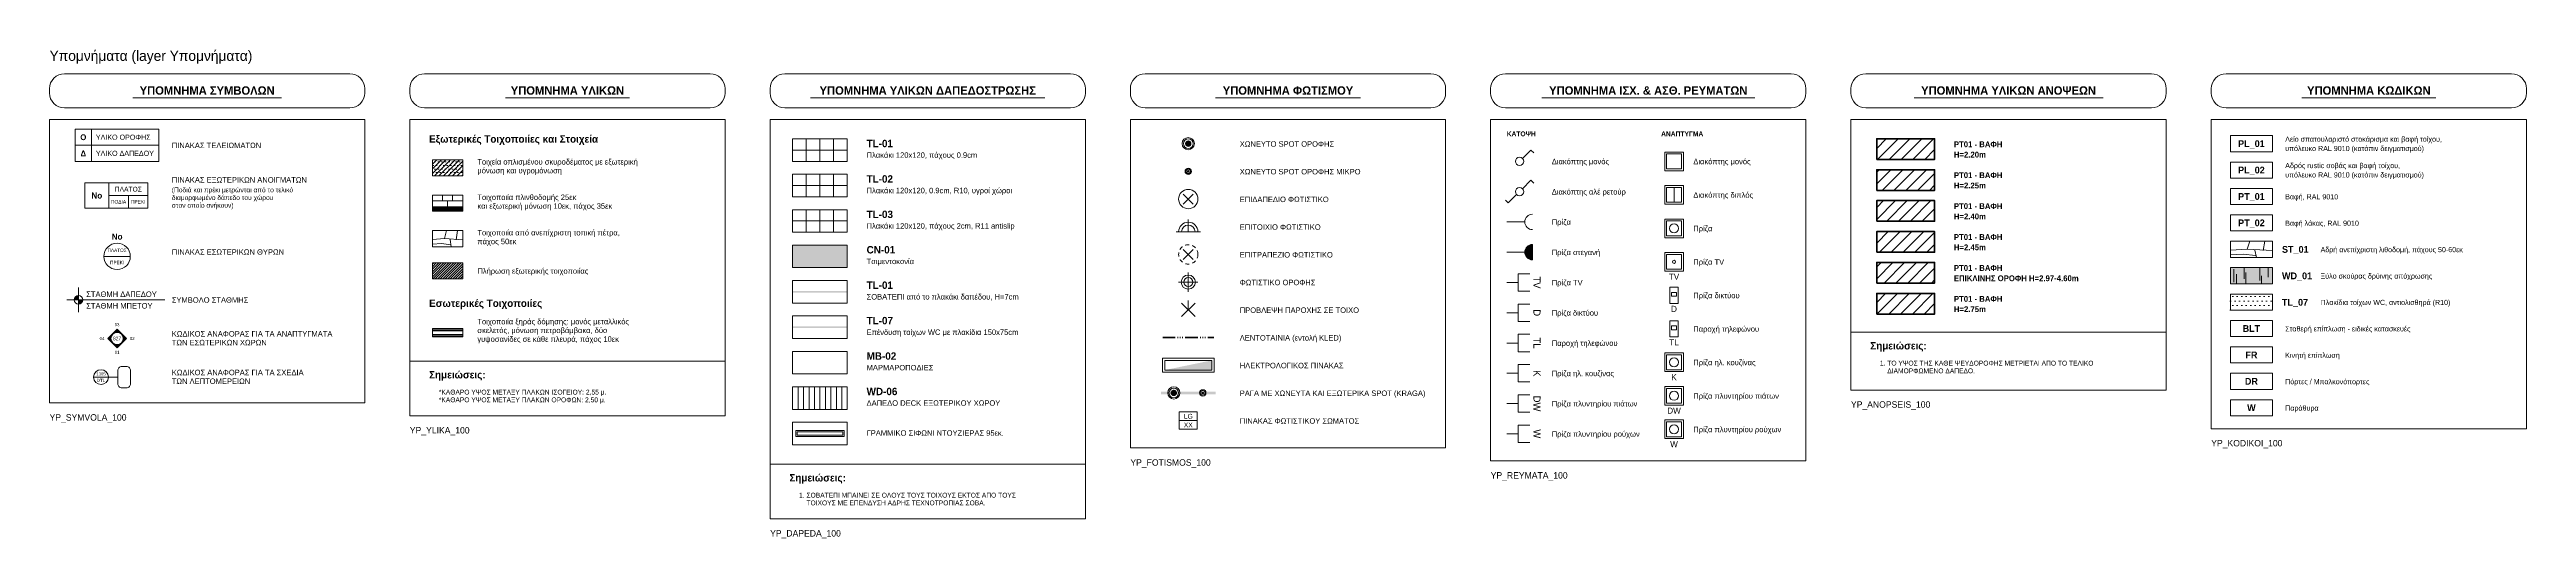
# Model space of a CAD drawing. Extents: x 0 to 269, y -106 to 0.
# Drawn here: x 92.8 to 169.8, y -44.5 to -29.3 of the extents above; entities that cross this region are included whole.
import ezdxf
from ezdxf.enums import TextEntityAlignment as Align

# ---------------------------------------------------------------- set-up
doc = ezdxf.new("R2010")
doc.units = 0
doc.linetypes.add('KIT_DASH', pattern=[0.15, 0.1, -0.05])
doc.layers.add('KIT-Οδηγίες', color=140, linetype='Continuous', plot=False)
doc.layers.add('Υπομνήματα', color=61, linetype='Continuous', lineweight=18)
doc.styles.add('KIT', font='Commissioner-Regular.ttf')
doc.styles.add('KIT-B', font='Commissioner-Bold.ttf')

# ---------------------------------------------------------------- blocks, each defined once
blk = doc.blocks.new('YP_SYMVOLA_100')
for points in [[(0.9, -7.02), (0.9, -6.89, 0.4142136), (0.77, -7.02)], [(0.9, -7.02), (0.9, -7.15, 0.4142136), (1.03, -7.02)]]:
    blk.add_hatch(color=256).paths.add_polyline_path(points)
h = blk.add_hatch(color=256)
h.paths.add_polyline_path([(2.39, -8.22), (2.1, -7.93), (1.81, -8.22), (2.1, -8.51)])
h.paths.add_polyline_path([(1.91, -8.22, 1), (2.29, -8.22, 1)], flags=16)
for p, q in [((2.5926, -0.7488), (7.2074, -0.7488)), ((0.8, -2.22), (3.4, -2.22)), ((1.3, -2.72), (1.3, -1.72)), ((1.84, -4.17), (1.84, -3.39)), ((1.84, -3.78), (3.06, -3.78)), ((2.45, -4.17), (2.45, -3.78)), ((1.69, -5.67), (2.51, -5.67)), ((0.9, -7.4), (0.9, -6.64)), ((0.54, -7.02), (3.5857, -7.02)), ((1.37, -9.42), (1.83, -9.42)), ((1.83, -9.42), (2.12, -9.42))]:
    blk.add_line(p, q)
for points in [[(0.46, -1.06), (9.34, -1.06, 0.4142136), (9.8, -0.6), (9.8, -0.46, 0.4142136), (9.34, 0), (0.46, 0, 0.4142136), (0, -0.46), (0, -0.6, 0.4142136)], [(2.25, -9.75), (2.39, -9.75, 0.4142136), (2.52, -9.62), (2.52, -9.22, 0.4142136), (2.39, -9.09), (2.25, -9.09, 0.4142136), (2.12, -9.22), (2.12, -9.62, 0.4142136)]]:
    blk.add_lwpolyline(points, format="xyb", close=True)
for points in [[(0, -10.22), (9.8, -10.22), (9.8, -1.42), (0, -1.42)], [(0.8, -2.72), (3.4, -2.72), (3.4, -1.72), (0.8, -1.72)], [(1.1, -4.17), (3.06, -4.17), (3.06, -3.39), (1.1, -3.39)], [(2.39, -8.22), (2.1, -7.93), (1.81, -8.22), (2.1, -8.51)]]:
    blk.add_lwpolyline(points, close=True)
for centre, radius in [((2.1, -5.67), 0.41), ((0.9, -7.02), 0.13), ((2.1, -8.22), 0.19), ((1.6, -9.42), 0.23)]:
    blk.add_circle(centre, radius)
at = {"style": 'KIT-B'}
for s, height, p in [('ΥΠΟΜΝΗΜΑ ΣΥΜΒΟΛΩΝ', 0.26, (4.9, -0.65)), ('No', 0.19, (2.1, -5.15))]:
    blk.add_text(s, height=height, dxfattribs=at).set_placement(p, align=Align.CENTER)
for s, height, style, p in [('Ο', 0.18, 'KIT-B', (1.05, -1.97)), ('Δ', 0.18, 'KIT-B', (1.05, -2.47)), ('No', 0.19, 'KIT-B', (1.47, -3.78)), ('ΠΛΑΤΟΣ', 0.15, 'KIT', (2.45, -3.585)), ('ΠΟΔΙΑ', 0.11, 'KIT', (2.145, -3.975)), ('ΠΡΕΚΙ', 0.11, 'KIT', (2.755, -3.975)), ('ΠΛΑΤΟΣ', 0.105, 'KIT', (2.1, -5.48)), ('ΠΡΕΚΙ', 0.105, 'KIT', (2.1, -5.86)), ('04', 0.095, 'KIT', (1.63, -8.22)), ('827', 0.11, 'KIT', (2.1, -8.22)), ('03', 0.095, 'KIT', (2.1, -7.79)), ('02', 0.095, 'KIT', (2.57, -8.22)), ('01', 0.095, 'KIT', (2.1, -8.65)), ('1305', 0.095, 'KIT', (1.6, -9.32)), ('DTL', 0.095, 'KIT', (1.6, -9.52))]:
    blk.add_text(s, height=height, dxfattribs=dict(style=style)).set_placement(p, align=Align.MIDDLE_CENTER)
at = {"style": 'KIT'}
for s, p in [('ΥΛΙΚΟ ΟΡΟΦΗΣ', (1.44, -1.97)), ('ΥΛΙΚΟ ΔΑΠΕΔΟΥ', (1.44, -2.47))]:
    blk.add_text(s, height=0.16, dxfattribs=at).set_placement(p, align=Align.MIDDLE_LEFT)
for s, height, p in [('ΠΙΝΑΚΑΣ ΤΕΛΕΙΩΜΑΤΩΝ', 0.17, (3.8, -2.31)), ('διαμορφωμένο δάπεδο του χώρου', 0.15, (3.8, -3.92)), ('(Ποδιά και πρέκι μετρώνται από το τελικό', 0.15, (3.8, -3.68)), ('ΠΙΝΑΚΑΣ ΕΞΩΤΕΡΙΚΩΝ ΑΝΟΙΓΜΑΤΩΝ', 0.17, (3.8, -3.38)), ('στον οποίο ανήκουν)', 0.15, (3.8, -4.16)), ('ΠΙΝΑΚΑΣ ΕΣΩΤΕΡΙΚΩΝ ΘΥΡΩΝ', 0.17, (3.8, -5.62)), ('ΣΤΑΘΜΗ ΔΑΠΕΔΟΥ', 0.17, (1.14, -6.93)), ('ΣΤΑΘΜΗ ΜΠΕΤΟΥ', 0.17, (1.14, -7.29)), ('ΣΥΜΒΟΛΟ ΣΤΑΘΜΗΣ', 0.17, (3.8, -7.11)), ('ΤΩΝ ΕΣΩΤΕΡΙΚΩΝ ΧΩΡΩΝ', 0.17, (3.8, -8.432)), ('ΚΩΔΙΚΟΣ ΑΝΑΦΟΡΑΣ ΓΙΑ ΤΑ ΑΝΑΠΤΥΓΜΑΤΑ', 0.17, (3.8, -8.16)), ('ΚΩΔΙΚΟΣ ΑΝΑΦΟΡΑΣ ΓΙΑ ΤΑ ΣΧΕΔΙΑ', 0.17, (3.8, -9.36)), ('ΤΩΝ ΛΕΠΤΟΜΕΡΕΙΩΝ', 0.17, (3.8, -9.632))]:
    blk.add_text(s, height=height, dxfattribs=at).set_placement(p)
blk = doc.blocks.new('YP_YLIKA_100')
h = blk.add_hatch()
h.set_pattern_fill('ANSI31', color=252, scale=0.031496)
h.paths.add_polyline_path([(0.7, -3.17), (1.65, -3.17), (1.65, -2.67), (0.7, -2.67)])
h = blk.add_hatch()
h.set_pattern_fill('DOTS', color=252, scale=0.069291)
h.paths.add_polyline_path([(0.7, -3.17), (1.65, -3.17), (1.65, -2.67), (0.7, -2.67)])
at = {"true_color": 0xf8f6b0}
blk.add_hatch(color=256, dxfattribs=at).paths.add_polyline_path([(0.7, -4.27), (1.65, -4.27), (1.65, -4.13), (0.7, -4.13)])
h = blk.add_hatch()
h.set_pattern_fill('ANSI37', color=252, scale=0.025197)
h.paths.add_polyline_path([(0.7, -4.27), (1.65, -4.27), (1.65, -4.13), (0.7, -4.13)])
h = blk.add_hatch()
h.set_pattern_fill('ANSI31', color=252, scale=0.0173228)
h.paths.add_polyline_path([(0.7, -6.37), (1.65, -6.37), (1.65, -5.87), (0.7, -5.87)])
for p, q in [((2.9725, -0.7488), (6.8275, -0.7488)), ((0.7, -4.13), (1.65, -4.13)), ((0, -8.92), (9.8, -8.92))]:
    blk.add_line(p, q)
at = {"color": 252}
for p, q in [((1.0135, -3.95), (1.0135, -3.77)), ((1.327, -3.95), (1.327, -3.77)), ((0.7, -3.95), (1.65, -3.95)), ((1.175, -4.13), (1.175, -3.95)), ((0.7, -7.9464), (1.65, -7.9464)), ((0.7, -7.9828), (1.65, -7.9828)), ((0.7, -8.0972), (1.65, -8.0972)), ((0.7, -8.1336), (1.65, -8.1336))]:
    blk.add_line(p, q, dxfattribs=at)
blk.add_lwpolyline([(0.46, -1.06), (9.34, -1.06, 0.4142136), (9.8, -0.6), (9.8, -0.46, 0.4142136), (9.34, 0), (0.46, 0, 0.4142136), (0, -0.46), (0, -0.6, 0.4142136)], format="xyb", close=True)
for points in [[(0, -10.62), (9.8, -10.62), (9.8, -1.42), (0, -1.42)], [(0.7, -3.17), (1.65, -3.17), (1.65, -2.67), (0.7, -2.67)], [(0.7, -4.27), (1.65, -4.27), (1.65, -3.77), (0.7, -3.77)], [(0.7, -5.37), (1.65, -5.37), (1.65, -4.87), (0.7, -4.87)], [(0.7, -6.37), (1.65, -6.37), (1.65, -5.87), (0.7, -5.87)], [(0.7, -8.17), (1.65, -8.17), (1.65, -7.91), (0.7, -7.91)]]:
    blk.add_lwpolyline(points, close=True)
for points in [[(0.7, -5.145), (1.08, -5.12), (1.65, -5.16)], [(0.7, -5.29), (0.985, -5.27), (1.27, -5.31)], [(1.08, -5.12), (1.137, -4.87)], [(1.289, -5.37), (1.251, -5.15)], [(1.441, -5.155), (1.479, -4.87)]]:
    blk.add_lwpolyline(points, dxfattribs=at)
at = {"style": 'KIT-B'}
blk.add_text('ΥΠΟΜΝΗΜΑ ΥΛΙΚΩΝ', height=0.26, dxfattribs=at).set_placement((4.9, -0.65), align=Align.CENTER)
for s, height, style, p in [('Εξωτερικές Τοιχοποιίες και Στοιχεία', 0.23, 'KIT-B', (0.6, -2.14)), ('Τοιχεία οπλισμένου σκυροδέματος με εξωτερική', 0.17, 'KIT', (2.1, -2.82)), ('μόνωση και υγρομόνωση', 0.17, 'KIT', (2.1, -3.092)), ('Τοιχοποιία πλινθοδομής 25εκ', 0.17, 'KIT', (2.1, -3.92)), ('και εξωτερική μόνωση 10εκ, πάχος 35εκ', 0.17, 'KIT', (2.1, -4.192)), ('Τοιχοποιία από ανεπίχριστη τοπική πέτρα,', 0.17, 'KIT', (2.1, -5.02)), ('πάχος 50εκ', 0.17, 'KIT', (2.1, -5.292)), ('Πλήρωση εξωτερικής τοιχοποιίας', 0.17, 'KIT', (2.1, -6.21)), ('Εσωτερικές Τοιχοποιίες', 0.23, 'KIT-B', (0.6, -7.24)), ('Τοιχοποιία ξηράς δόμησης: μονός μεταλλικός', 0.17, 'KIT', (2.1, -7.78)), ('γυψοσανίδες σε κάθε πλευρά, πάχος 10εκ', 0.17, 'KIT', (2.1, -8.324)), ('σκελετός, μόνωση πετροβάμβακα, δύο', 0.17, 'KIT', (2.1, -8.052)), ('Σημειώσεις:', 0.23, 'KIT-B', (0.6, -9.46)), ('*ΚΑΘΑΡΟ ΥΨΟΣ ΜΕΤΑΞΥ ΠΛΑΚΩΝ ΙΣΟΓΕΙΟΥ: 2,55 μ.', 0.15, 'KIT', (0.9, -9.96)), ('*ΚΑΘΑΡΟ ΥΨΟΣ ΜΕΤΑΞΥ ΠΛΑΚΩΝ ΟΡΟΦΩΝ: 2,50 μ.', 0.15, 'KIT', (0.9, -10.2))]:
    blk.add_text(s, height=height, dxfattribs=dict(style=style)).set_placement(p)
blk = doc.blocks.new('YP_DAPEDA_100')
at = {"true_color": 0xc8c8cb}
blk.add_hatch(color=256, dxfattribs=at).paths.add_polyline_path([(0.7, -6.02), (2.4, -6.02), (2.4, -5.32), (0.7, -5.32)])
at = {"true_color": 0xff7f00}
blk.add_hatch(color=256, dxfattribs=at).paths.add_polyline_path([(0.7, -6.795), (2.4, -6.795), (2.4, -6.745), (0.7, -6.745)])
at = {"true_color": 0xffbf00}
blk.add_hatch(color=256, dxfattribs=at).paths.add_polyline_path([(0.7, -7.895), (2.4, -7.895), (2.4, -7.845), (0.7, -7.845)])
for p, q in [((1.26, -0.749), (8.54, -0.749)), ((0, -12.12), (9.8, -12.12))]:
    blk.add_line(p, q)
at = {"color": 252}
for p, q in [((1.125, -2.72), (1.125, -2.02)), ((1.55, -2.72), (1.55, -2.02)), ((1.975, -2.72), (1.975, -2.02)), ((0.7, -2.37), (2.4, -2.37)), ((0.7, -3.47), (2.4, -3.47)), ((1.125, -3.82), (1.125, -3.12)), ((1.55, -3.82), (1.55, -3.12)), ((1.975, -3.82), (1.975, -3.12)), ((0.7, -4.57), (2.4, -4.57)), ((1.125, -4.92), (1.125, -4.22)), ((1.55, -4.92), (1.55, -4.22)), ((1.975, -4.92), (1.975, -4.22)), ((0.87, -10.42), (0.87, -9.72)), ((1.04, -10.42), (1.04, -9.72)), ((1.21, -10.42), (1.21, -9.72)), ((1.38, -10.42), (1.38, -9.72)), ((1.55, -10.42), (1.55, -9.72)), ((1.72, -10.42), (1.72, -9.72)), ((1.89, -10.42), (1.89, -9.72)), ((2.06, -10.42), (2.06, -9.72)), ((2.23, -10.42), (2.23, -9.72))]:
    blk.add_line(p, q, dxfattribs=at)
blk.add_lwpolyline([(0.46, -1.06), (9.34, -1.06, 0.414214), (9.8, -0.6), (9.8, -0.46, 0.414214), (9.34, 0), (0.46, 0, 0.414214), (0, -0.46), (0, -0.6, 0.414214)], format="xyb", close=True)
for points in [[(0, -13.82), (9.8, -13.82), (9.8, -1.42), (0, -1.42)], [(0.7, -2.72), (2.4, -2.72), (2.4, -2.02), (0.7, -2.02)], [(0.7, -3.82), (2.4, -3.82), (2.4, -3.12), (0.7, -3.12)], [(0.7, -4.92), (2.4, -4.92), (2.4, -4.22), (0.7, -4.22)], [(0.7, -6.02), (2.4, -6.02), (2.4, -5.32), (0.7, -5.32)], [(0.7, -7.12), (2.4, -7.12), (2.4, -6.42), (0.7, -6.42)], [(0.7, -8.22), (2.4, -8.22), (2.4, -7.52), (0.7, -7.52)], [(0.7, -9.32), (2.4, -9.32), (2.4, -8.62), (0.7, -8.62)], [(0.7, -10.42), (2.4, -10.42), (2.4, -9.72), (0.7, -9.72)], [(0.7, -11.52), (2.4, -11.52), (2.4, -10.82), (0.7, -10.82)]]:
    blk.add_lwpolyline(points, close=True)
for points in [[(0.8, -11.26), (2.3, -11.26), (2.3, -11.08), (0.8, -11.08)], [(0.84, -11.22), (2.26, -11.22), (2.26, -11.12), (0.84, -11.12)]]:
    blk.add_lwpolyline(points, close=True, dxfattribs=at)
at = {"style": 'KIT-B'}
blk.add_text('ΥΠΟΜΝΗΜΑ ΥΛΙΚΩΝ ΔΑΠΕΔΟΣΤΡΩΣΗΣ', height=0.26, dxfattribs=at).set_placement((4.9, -0.65), align=Align.CENTER)
for s, height, style, p in [('TL-01', 0.23, 'KIT-B', (3, -2.28)), ('Πλακάκι 120x120, πάχους 0.9cm', 0.17, 'KIT', (3, -2.61)), ('TL-02', 0.23, 'KIT-B', (3, -3.38)), ('Πλακάκι 120x120, 0.9cm, R10, υγροί χώροι', 0.17, 'KIT', (3, -3.71)), ('TL-03', 0.23, 'KIT-B', (3, -4.48)), ('CN-01', 0.23, 'KIT-B', (3, -5.58)), ('Πλακάκι 120x120, πάχους 2cm, R11 antislip', 0.17, 'KIT', (3, -4.81)), ('Τσιμεντοκονία', 0.17, 'KIT', (3, -5.91)), ('TL-01', 0.23, 'KIT-B', (3, -6.68)), ('ΣΟΒΑΤΕΠΙ από το πλακάκι δαπέδου, H=7cm', 0.17, 'KIT', (3, -7.01)), ('TL-07', 0.23, 'KIT-B', (3, -7.78)), ('Επένδυση τοίχων WC με πλακίδια 150x75cm', 0.17, 'KIT', (3, -8.11)), ('ΜΑΡΜΑΡΟΠΟΔΙΕΣ', 0.17, 'KIT', (3, -9.21)), ('MB-02', 0.23, 'KIT-B', (3, -8.88)), ('WD-06', 0.23, 'KIT-B', (3, -9.98)), ('ΔΑΠΕΔΟ DECK ΕΞΩΤΕΡΙΚΟΥ ΧΩΡΟΥ', 0.17, 'KIT', (3, -10.31)), ('ΓΡΑΜΜΙΚΟ ΣΙΦΩΝΙ ΝΤΟΥΖΙΕΡΑΣ 95εκ.', 0.17, 'KIT', (3, -11.24)), ('Σημειώσεις:', 0.23, 'KIT-B', (0.6, -12.66)), ('1. ΣΟΒΑΤΕΠΙ ΜΠΑΙΝΕΙ ΣΕ ΟΛΟΥΣ ΤΟΥΣ ΤΟΙΧΟΥΣ ΕΚΤΟΣ ΑΠΟ ΤΟΥΣ', 0.15, 'KIT', (0.9, -13.16)), ('    ΤΟΙΧΟΥΣ ΜΕ ΕΠΕΝΔΥΣΗ ΑΔΡΗΣ ΤΕΧΝΟΤΡΟΠΙΑΣ ΣΟΒΑ.', 0.15, 'KIT', (0.9, -13.4))]:
    blk.add_text(s, height=height, dxfattribs=dict(style=style)).set_placement(p)
blk = doc.blocks.new('YP_FOTISMOS_100')
for points in [[(1.7, -2.17, 1), (1.9, -2.17, 1)], [(1.758, -3.03, 1), (1.842, -3.03, 1)], [(1, -8.22), (1.4, -8.22), (1.4, -8.16), (1, -8.16)], [(1.7, -8.22), (2.1, -8.22), (2.1, -8.16), (1.7, -8.16)], [(2.4, -8.22), (2.6, -8.22), (2.6, -8.16), (2.4, -8.16)], [(1.07, -9.2), (2.53, -9.2), (2.53, -8.9)], [(0.95, -9.95), (2.65, -9.95), (2.65, -9.87), (0.95, -9.87)], [(1.25, -9.91, 1), (1.45, -9.91, 1)], [(2.208, -9.91, 1), (2.292, -9.91, 1)]]:
    blk.add_hatch(color=1).paths.add_polyline_path(points)
blk.add_line((2.643, -0.749), (7.157, -0.749))
at = {"color": 1}
for p, q in [((1.644, -4.046), (1.956, -3.734)), ((1.644, -3.734), (1.956, -4.046)), ((1.8, -4.91), (1.8, -4.52)), ((1.42, -4.91), (2.18, -4.91)), ((1.644, -5.766), (1.956, -5.454)), ((1.644, -5.454), (1.956, -5.766)), ((1.5, -6.47), (2.1, -6.47)), ((1.8, -6.77), (1.8, -6.17)), ((1.59, -7.54), (2.01, -7.12)), ((1.59, -7.12), (2.01, -7.54)), ((1.8, -7.33), (1.8, -7.04)), ((1.52, -10.77), (2.08, -10.77))]:
    blk.add_line(p, q, dxfattribs=at)
at = {"color": 1, "lineweight": 9}
for p, q in [((1.475, -8.211), (1.475, -8.169)), ((1.55, -8.211), (1.55, -8.169)), ((1.625, -8.211), (1.625, -8.169)), ((2.175, -8.211), (2.175, -8.169)), ((2.25, -8.211), (2.25, -8.169)), ((2.325, -8.211), (2.325, -8.169))]:
    blk.add_line(p, q, dxfattribs=at)
blk.add_lwpolyline([(0.46, -1.06), (9.34, -1.06, 0.414214), (9.8, -0.6), (9.8, -0.46, 0.414214), (9.34, 0), (0.46, 0, 0.414214), (0, -0.46), (0, -0.6, 0.414214)], format="xyb", close=True)
blk.add_lwpolyline([(0, -11.62), (9.8, -11.62), (9.8, -1.42), (0, -1.42)], close=True)
at = {"color": 1}
for points in [[(1, -9.27), (2.6, -9.27), (2.6, -8.83), (1, -8.83)], [(1.07, -9.2), (2.53, -9.2), (2.53, -8.9), (1.07, -8.9)], [(1.52, -11.04), (2.08, -11.04), (2.08, -10.5), (1.52, -10.5)]]:
    blk.add_lwpolyline(points, close=True, dxfattribs=at)
for centre, radius in [((1.8, -2.17), 0.19), ((1.8, -2.17), 0.15), ((1.8, -3.03), 0.1), ((1.8, -3.03), 0.07), ((1.8, -3.89), 0.3), ((1.8, -6.47), 0.22), ((1.8, -6.47), 0.14), ((1.35, -9.91), 0.19), ((1.35, -9.91), 0.15), ((2.25, -9.91), 0.1), ((2.25, -9.91), 0.07)]:
    blk.add_circle(centre, radius, dxfattribs=at)
at = {"color": 1, "linetype": 'KIT_DASH', "ltscale": 1.2}
blk.add_circle((1.8, -5.61), 0.3, dxfattribs=at)
at = {"color": 1}
for radius in [0.3, 0.21]:
    blk.add_arc((1.8, -4.91), radius, 0, 180, dxfattribs=at)
at = {"style": 'KIT-B'}
blk.add_text('ΥΠΟΜΝΗΜΑ ΦΩΤΙΣΜΟΥ', height=0.26, dxfattribs=at).set_placement((4.9, -0.65), align=Align.CENTER)
at = {"style": 'KIT'}
for s, p in [('ΧΩΝΕΥΤΟ SPOT ΟΡΟΦΗΣ', (3.4, -2.265)), ('ΧΩΝΕΥΤΟ SPOT ΟΡΟΦΗΣ ΜΙΚΡΟ', (3.4, -3.125)), ('ΕΠΙΔΑΠΕΔΙΟ ΦΩΤΙΣΤΙΚΟ', (3.4, -3.985)), ('ΕΠΙΤΟΙΧΙΟ ΦΩΤΙΣΤΙΚΟ', (3.4, -4.845)), ('ΕΠΙΤΡΑΠΕΖΙΟ ΦΩΤΙΣΤΙΚΟ', (3.4, -5.705)), ('ΦΩΤΙΣΤΙΚΟ ΟΡΟΦΗΣ', (3.4, -6.565)), ('ΠΡΟΒΛΕΨΗ ΠΑΡΟΧΗΣ ΣΕ ΤΟΙΧΟ', (3.4, -7.425)), ('ΛΕΝΤΟΤΑΙΝΙΑ (εντολή KLED)', (3.4, -8.285)), ('ΗΛΕΚΤΡΟΛΟΓΙΚΟΣ ΠΙΝΑΚΑΣ', (3.4, -9.145)), ('ΡΑΓΑ ΜΕ ΧΩΝΕΥΤΑ ΚΑΙ ΕΞΩΤΕΡΙΚΑ SPOT (KRAGA)', (3.4, -10.005)), ('ΠΙΝΑΚΑΣ ΦΩΤΙΣΤΙΚΟΥ ΣΩΜΑΤΟΣ', (3.4, -10.865))]:
    blk.add_text(s, height=0.17, dxfattribs=at).set_placement(p)
at = {"color": 1, "style": 'KIT'}
for s, p in [('LG', (1.8, -10.635)), ('XX', (1.8, -10.905))]:
    blk.add_text(s, height=0.15, dxfattribs=at).set_placement(p, align=Align.MIDDLE_CENTER)
blk = doc.blocks.new('YP_REYMATA_100')
blk.add_hatch(color=1).paths.add_polyline_path([(1.3, -5.54), (1.3, -5.3, 1), (1.3, -5.78)])
blk.add_line((1.589, -0.749), (8.211, -0.749))
at = {"color": 1}
for p, q in [((0.992, -2.628), (1.252, -2.368)), ((1.252, -2.368), (1.342, -2.458)), ((0.808, -3.752), (0.548, -4.012)), ((0.992, -3.568), (1.252, -3.308)), ((1.252, -3.308), (1.342, -3.398)), ((5.7, -3.99), (5.7, -3.53)), ((0.548, -4.012), (0.458, -3.922)), ((0.5, -4.6), (1.06, -4.6)), ((1.3, -5.78), (1.3, -5.3)), ((0.5, -5.54), (1.06, -5.54)), ((0.5, -6.48), (0.86, -6.48)), ((0.5, -7.42), (0.86, -7.42)), ((0.5, -8.36), (0.86, -8.36)), ((0.5, -9.3), (0.86, -9.3)), ((0.5, -10.24), (0.86, -10.24)), ((0.5, -11.18), (0.86, -11.18))]:
    blk.add_line(p, q, dxfattribs=at)
blk.add_lwpolyline([(0.46, -1.06), (9.34, -1.06, 0.414214), (9.8, -0.6), (9.8, -0.46, 0.414214), (9.34, 0), (0.46, 0, 0.414214), (0, -0.46), (0, -0.6, 0.414214)], format="xyb", close=True)
blk.add_lwpolyline([(0, -12.02), (9.8, -12.02), (9.8, -1.42), (0, -1.42)], close=True)
for points in [[(5.41, -3.01), (5.99, -3.01), (5.99, -2.43), (5.41, -2.43)], [(5.47, -2.95), (5.93, -2.95), (5.93, -2.49), (5.47, -2.49)], [(5.41, -4.05), (5.99, -4.05), (5.99, -3.47), (5.41, -3.47)], [(5.47, -3.99), (5.93, -3.99), (5.93, -3.53), (5.47, -3.53)], [(5.41, -5.09), (5.99, -5.09), (5.99, -4.51), (5.41, -4.51)], [(5.47, -5.03), (5.93, -5.03), (5.93, -4.57), (5.47, -4.57)], [(5.41, -6.13), (5.99, -6.13), (5.99, -5.55), (5.41, -5.55)], [(5.47, -6.07), (5.93, -6.07), (5.93, -5.61), (5.47, -5.61)], [(5.57, -7.13), (5.83, -7.13), (5.83, -6.63), (5.57, -6.63)], [(5.62, -6.91), (5.78, -6.91), (5.78, -6.79), (5.62, -6.79)], [(5.57, -8.17), (5.83, -8.17), (5.83, -7.67), (5.57, -7.67)], [(5.62, -7.95), (5.78, -7.95), (5.78, -7.83), (5.62, -7.83)], [(5.41, -9.25), (5.99, -9.25), (5.99, -8.67), (5.41, -8.67)], [(5.47, -9.19), (5.93, -9.19), (5.93, -8.73), (5.47, -8.73)], [(5.41, -10.29), (5.99, -10.29), (5.99, -9.71), (5.41, -9.71)], [(5.47, -10.23), (5.93, -10.23), (5.93, -9.77), (5.47, -9.77)], [(5.41, -11.33), (5.99, -11.33), (5.99, -10.75), (5.41, -10.75)], [(5.47, -11.27), (5.93, -11.27), (5.93, -10.81), (5.47, -10.81)]]:
    blk.add_lwpolyline(points, close=True, dxfattribs=at)
for points in [[(1.22, -6.21), (0.86, -6.21), (0.86, -6.75), (1.22, -6.75)], [(1.22, -7.15), (0.86, -7.15), (0.86, -7.69), (1.22, -7.69)], [(1.22, -8.09), (0.86, -8.09), (0.86, -8.63), (1.22, -8.63)], [(1.22, -9.03), (0.86, -9.03), (0.86, -9.57), (1.22, -9.57)], [(1.22, -9.97), (0.86, -9.97), (0.86, -10.51), (1.22, -10.51)], [(1.22, -10.91), (0.86, -10.91), (0.86, -11.45), (1.22, -11.45)]]:
    blk.add_lwpolyline(points, dxfattribs=at)
for centre, radius in [((0.9, -2.72), 0.13), ((0.9, -3.66), 0.13), ((5.7, -4.8), 0.14), ((5.7, -5.84), 0.05), ((5.7, -8.96), 0.14), ((5.7, -10), 0.14), ((5.7, -11.04), 0.14)]:
    blk.add_circle(centre, radius, dxfattribs=at)
for centre in [(1.3, -4.6), (1.3, -5.54)]:
    blk.add_arc(centre, 0.24, 90, 270, dxfattribs=at)
at = {"style": 'KIT-B'}
blk.add_text('ΥΠΟΜΝΗΜΑ ΙΣΧ. & ΑΣΘ. ΡΕΥΜΑΤΩΝ', height=0.26, dxfattribs=at).set_placement((4.9, -0.65), align=Align.CENTER)
for s, height, style, p in [('ΚΑΤΟΨΗ', 0.15, 'KIT-B', (0.5, -1.94)), ('ΑΝΑΠΤΥΓΜΑ', 0.15, 'KIT-B', (5.3, -1.94)), ('Διακόπτης μονός', 0.17, 'KIT', (1.9, -2.81)), ('Διακόπτης μονός', 0.17, 'KIT', (6.3, -2.81)), ('Διακόπτης αλέ ρετούρ', 0.17, 'KIT', (1.9, -3.75)), ('Διακόπτης διπλός', 0.17, 'KIT', (6.3, -3.85)), ('Πρίζα', 0.17, 'KIT', (1.9, -4.69)), ('Πρίζα', 0.17, 'KIT', (6.3, -4.89)), ('Πρίζα στεγανή', 0.17, 'KIT', (1.9, -5.63)), ('Πρίζα TV', 0.17, 'KIT', (6.3, -5.93)), ('Πρίζα TV', 0.17, 'KIT', (1.9, -6.57)), ('Πρίζα δικτύου', 0.17, 'KIT', (6.3, -6.97)), ('Πρίζα δικτύου', 0.17, 'KIT', (1.9, -7.51)), ('Παροχή τηλεφώνου', 0.17, 'KIT', (1.9, -8.45)), ('Παροχή τηλεφώνου', 0.17, 'KIT', (6.3, -8.01)), ('Πρίζα ηλ. κουζίνας', 0.17, 'KIT', (1.9, -9.39)), ('Πρίζα ηλ. κουζίνας', 0.17, 'KIT', (6.3, -9.05)), ('Πρίζα πλυντηρίου πιάτων', 0.17, 'KIT', (6.3, -10.09)), ('Πρίζα πλυντηρίου πιάτων', 0.17, 'KIT', (1.9, -10.33)), ('Πρίζα πλυντηρίου ρούχων', 0.17, 'KIT', (1.9, -11.27)), ('Πρίζα πλυντηρίου ρούχων', 0.17, 'KIT', (6.3, -11.13))]:
    blk.add_text(s, height=height, dxfattribs=dict(style=style)).set_placement(p)
at = {"color": 1, "style": 'KIT'}
for s, p in [('TV', (1.44, -6.48)), ('D', (1.44, -7.42)), ('TL', (1.44, -8.36)), ('K', (1.44, -9.3)), ('DW', (1.44, -10.24)), ('W', (1.44, -11.18))]:
    blk.add_text(s, height=0.22, rotation=-90, dxfattribs=at).set_placement(p, align=Align.MIDDLE_CENTER)
for s, p in [('TV', (5.7, -6.3)), ('D', (5.7, -7.3)), ('TL', (5.7, -8.34)), ('K', (5.7, -9.42)), ('DW', (5.7, -10.46)), ('W', (5.7, -11.5))]:
    blk.add_text(s, height=0.19, dxfattribs=at).set_placement(p, align=Align.MIDDLE_CENTER)
blk = doc.blocks.new('YP_ANOPSEIS_100')
at = {"true_color": 0x7aafdf}
h = blk.add_hatch(dxfattribs=at)
h.set_pattern_fill('ANSI31', color=256, scale=0.08189)
h.paths.add_polyline_path([(0.8, -2.66), (2.6, -2.66), (2.6, -2.02), (0.8, -2.02)])
at = {"true_color": 0x93278f}
h = blk.add_hatch(dxfattribs=at)
h.set_pattern_fill('ANSI31', color=256, scale=0.08189)
h.paths.add_polyline_path([(0.8, -3.62), (2.6, -3.62), (2.6, -2.98), (0.8, -2.98)])
at = {"true_color": 0xf26722}
h = blk.add_hatch(dxfattribs=at)
h.set_pattern_fill('ANSI31', color=256, scale=0.08189)
h.paths.add_polyline_path([(0.8, -4.58), (2.6, -4.58), (2.6, -3.94), (0.8, -3.94)])
at = {"true_color": 0x0052a3}
h = blk.add_hatch(dxfattribs=at)
h.set_pattern_fill('ANSI31', color=256, scale=0.08189)
h.paths.add_polyline_path([(0.8, -5.54), (2.6, -5.54), (2.6, -4.9), (0.8, -4.9)])
at = {"true_color": 0x148aff}
h = blk.add_hatch(dxfattribs=at)
h.set_pattern_fill('ANSI31', color=256, scale=0.08189)
h.paths.add_polyline_path([(0.8, -6.5), (2.6, -6.5), (2.6, -5.86), (0.8, -5.86)])
at = {"true_color": 0xffc414}
h = blk.add_hatch(dxfattribs=at)
h.set_pattern_fill('ANSI31', color=256, scale=0.08189)
h.paths.add_polyline_path([(0.8, -7.46), (2.6, -7.46), (2.6, -6.82), (0.8, -6.82)])
for p, q in [((1.9612, -0.7488), (7.8388, -0.7488)), ((0, -8.02), (9.8, -8.02))]:
    blk.add_line(p, q)
blk.add_lwpolyline([(0.46, -1.06), (9.34, -1.06, 0.4142136), (9.8, -0.6), (9.8, -0.46, 0.4142136), (9.34, 0), (0.46, 0, 0.4142136), (0, -0.46), (0, -0.6, 0.4142136)], format="xyb", close=True)
blk.add_lwpolyline([(0, -9.82), (9.8, -9.82), (9.8, -1.42), (0, -1.42)], close=True)
at = {"lineweight": 50, "true_color": 0x7aafdf}
blk.add_lwpolyline([(0.8, -2.66), (2.6, -2.66), (2.6, -2.02), (0.8, -2.02)], close=True, dxfattribs=at)
at = {"lineweight": 50, "true_color": 0x93278f}
blk.add_lwpolyline([(0.8, -3.62), (2.6, -3.62), (2.6, -2.98), (0.8, -2.98)], close=True, dxfattribs=at)
at = {"lineweight": 50, "true_color": 0xf26722}
blk.add_lwpolyline([(0.8, -4.58), (2.6, -4.58), (2.6, -3.94), (0.8, -3.94)], close=True, dxfattribs=at)
at = {"lineweight": 50, "true_color": 0x0052a3}
blk.add_lwpolyline([(0.8, -5.54), (2.6, -5.54), (2.6, -4.9), (0.8, -4.9)], close=True, dxfattribs=at)
at = {"lineweight": 50, "true_color": 0x148aff}
blk.add_lwpolyline([(0.8, -6.5), (2.6, -6.5), (2.6, -5.86), (0.8, -5.86)], close=True, dxfattribs=at)
at = {"lineweight": 50, "true_color": 0xffc414}
blk.add_lwpolyline([(0.8, -7.46), (2.6, -7.46), (2.6, -6.82), (0.8, -6.82)], close=True, dxfattribs=at)
at = {"style": 'KIT-B'}
blk.add_text('ΥΠΟΜΝΗΜΑ ΥΛΙΚΩΝ ΑΝΟΨΕΩΝ', height=0.26, dxfattribs=at).set_placement((4.9, -0.65), align=Align.CENTER)
for s, height, style, p in [('PT01 - ΒΑΦΗ', 0.18, 'KIT-B', (3.2, -2.28)), ('H=2.20m', 0.18, 'KIT-B', (3.2, -2.6)), ('PT01 - ΒΑΦΗ', 0.18, 'KIT-B', (3.2, -3.24)), ('H=2.25m', 0.18, 'KIT-B', (3.2, -3.56)), ('PT01 - ΒΑΦΗ', 0.18, 'KIT-B', (3.2, -4.2)), ('H=2.40m', 0.18, 'KIT-B', (3.2, -4.52)), ('PT01 - ΒΑΦΗ', 0.18, 'KIT-B', (3.2, -5.16)), ('H=2.45m', 0.18, 'KIT-B', (3.2, -5.48)), ('PT01 - ΒΑΦΗ', 0.18, 'KIT-B', (3.2, -6.12)), ('ΕΠΙΚΛΙΝΗΣ ΟΡΟΦΗ H=2.97-4.60m', 0.18, 'KIT-B', (3.2, -6.44)), ('PT01 - ΒΑΦΗ', 0.18, 'KIT-B', (3.2, -7.08)), ('H=2.75m', 0.18, 'KIT-B', (3.2, -7.4)), ('Σημειώσεις:', 0.23, 'KIT-B', (0.6, -8.56)), ('1. ΤΟ ΥΨΟΣ ΤΗΣ ΚΑΘΕ ΨΕΥΔΟΡΟΦΗΣ ΜΕΤΡΙΕΤΑΙ ΑΠΟ ΤΟ ΤΕΛΙΚΟ', 0.15, 'KIT', (0.9, -9.06)), ('    ΔΙΑΜΟΡΦΩΜΕΝΟ ΔΑΠΕΔΟ.', 0.15, 'KIT', (0.9, -9.3))]:
    blk.add_text(s, height=height, dxfattribs=dict(style=style)).set_placement(p)
blk = doc.blocks.new('YP_KODIKOI_100')
at = {"true_color": 0xcdbaa5}
blk.add_hatch(color=256, dxfattribs=at).paths.add_polyline_path([(0.6, -6.52), (1.9, -6.52), (1.9, -6.02), (0.6, -6.02)])
h = blk.add_hatch()
h.set_pattern_fill('DOTS', color=252, scale=0.088189)
h.paths.add_polyline_path([(0.6, -7.34), (1.9, -7.34), (1.9, -6.84), (0.6, -6.84)])
blk.add_line((2.814, -0.749), (6.986, -0.749))
at = {"lineweight": 5, "true_color": 0x966840}
for p, q in [((0.704, -6.47), (0.704, -6.07)), ((1.029, -6.37), (1.029, -6.02)), ((1.51, -6.42), (1.51, -6.02)), ((1.77, -6.32), (1.77, -6.02)), ((0.782, -6.52), (0.782, -6.22)), ((1.081, -6.52), (1.081, -6.17)), ((1.562, -6.52), (1.562, -6.27))]:
    blk.add_line(p, q, dxfattribs=at)
blk.add_lwpolyline([(0.46, -1.06), (9.34, -1.06, 0.414214), (9.8, -0.6), (9.8, -0.46, 0.414214), (9.34, 0), (0.46, 0, 0.414214), (0, -0.46), (0, -0.6, 0.414214)], format="xyb", close=True)
for points in [[(0, -11.02), (9.8, -11.02), (9.8, -1.42), (0, -1.42)], [(0.6, -2.42), (1.9, -2.42), (1.9, -1.92), (0.6, -1.92)], [(0.6, -3.24), (1.9, -3.24), (1.9, -2.74), (0.6, -2.74)], [(0.6, -4.06), (1.9, -4.06), (1.9, -3.56), (0.6, -3.56)], [(0.6, -4.88), (1.9, -4.88), (1.9, -4.38), (0.6, -4.38)], [(0.6, -5.7), (1.9, -5.7), (1.9, -5.2), (0.6, -5.2)], [(0.6, -8.16), (1.9, -8.16), (1.9, -7.66), (0.6, -7.66)], [(0.6, -8.98), (1.9, -8.98), (1.9, -8.48), (0.6, -8.48)], [(0.6, -9.8), (1.9, -9.8), (1.9, -9.3), (0.6, -9.3)], [(0.6, -10.62), (1.9, -10.62), (1.9, -10.12), (0.6, -10.12)]]:
    blk.add_lwpolyline(points, close=True)
at = {"color": 252}
for points in [[(1.12, -5.45), (1.198, -5.2)], [(1.614, -5.485), (1.666, -5.2)], [(0.6, -5.475), (1.12, -5.45), (1.9, -5.49)], [(0.6, -5.62), (0.99, -5.6), (1.38, -5.64)], [(1.406, -5.7), (1.354, -5.48)]]:
    blk.add_lwpolyline(points, dxfattribs=at)
for points in [[(0.6, -6.52), (1.9, -6.52), (1.9, -6.02), (0.6, -6.02)], [(0.6, -7.34), (1.9, -7.34), (1.9, -6.84), (0.6, -6.84)]]:
    blk.add_lwpolyline(points, close=True, dxfattribs=at)
at = {"style": 'KIT-B'}
blk.add_text('ΥΠΟΜΝΗΜΑ ΚΩΔΙΚΩΝ', height=0.26, dxfattribs=at).set_placement((4.9, -0.65), align=Align.CENTER)
for s, p in [('PL_01', (1.25, -2.17)), ('PL_02', (1.25, -2.99)), ('PT_01', (1.25, -3.81)), ('PT_02', (1.25, -4.63)), ('BLT', (1.25, -7.91)), ('FR', (1.25, -8.73)), ('DR', (1.25, -9.55)), ('W', (1.25, -10.37))]:
    blk.add_text(s, height=0.21, dxfattribs=at).set_placement(p, align=Align.MIDDLE_CENTER)
for s, height, style, p in [('Λείο σπατουλαριστό στοκάρισμα και βαφή τοίχου,', 0.16, 'KIT', (2.3, -2.11)), ('υπόλευκο RAL 9010 (κατόπιν δειγματισμού)', 0.16, 'KIT', (2.3, -2.4)), ('Αδρός rustic σοβάς και βαφή τοίχου,', 0.16, 'KIT', (2.3, -2.93)), ('υπόλευκο RAL 9010 (κατόπιν δειγματισμού)', 0.16, 'KIT', (2.3, -3.22)), ('Βαφή, RAL 9010', 0.16, 'KIT', (2.3, -3.9)), ('Βαφή λάκας, RAL 9010', 0.16, 'KIT', (2.3, -4.72)), ('ST_01', 0.21, 'KIT-B', (2.2, -5.56)), ('Αδρή ανεπίχριστη λιθοδομή, πάχους 50-60εκ', 0.16, 'KIT', (3.4, -5.54)), ('WD_01', 0.21, 'KIT-B', (2.2, -6.38)), ('Ξύλο σκούρας δρύινης απόχρωσης', 0.16, 'KIT', (3.4, -6.36)), ('TL_07', 0.21, 'KIT-B', (2.2, -7.2)), ('Πλακίδια τοίχων WC, αντιολισθηρά (R10)', 0.16, 'KIT', (3.4, -7.18)), ('Σταθερή επίπλωση - ειδικές κατασκευές', 0.16, 'KIT', (2.3, -8)), ('Κινητή επίπλωση', 0.16, 'KIT', (2.3, -8.82)), ('Πόρτες / Μπαλκονόπορτες', 0.16, 'KIT', (2.3, -9.64)), ('Παράθυρα', 0.16, 'KIT', (2.3, -10.46))]:
    blk.add_text(s, height=height, dxfattribs=dict(style=style)).set_placement(p)

msp = doc.modelspace()

# ---------------------------------------------------------------- block references
at = {"layer": 'Υπομνήματα'}
for name, p in [('YP_SYMVOLA_100', (92.85, -30.042)), ('YP_YLIKA_100', (104.05, -30.042)), ('YP_DAPEDA_100', (115.25, -30.042)), ('YP_FOTISMOS_100', (126.45, -30.042)), ('YP_REYMATA_100', (137.65, -30.042)), ('YP_ANOPSEIS_100', (148.85, -30.042)), ('YP_KODIKOI_100', (160.05, -30.042))]:
    msp.add_blockref(name, p, dxfattribs=at)

# ---------------------------------------------------------------- texts
at = {"layer": 'KIT-Οδηγίες', "style": 'KIT'}
for s, height, p in [('Υπομνήματα (layer Υπομνήματα)', 0.32, (92.85, -29.642)), ('YP_SYMVOLA_100', 0.2, (92.85, -40.812)), ('YP_ANOPSEIS_100', 0.2, (148.85, -40.412)), ('YP_YLIKA_100', 0.2, (104.05, -41.212)), ('YP_KODIKOI_100', 0.2, (160.05, -41.612)), ('YP_FOTISMOS_100', 0.2, (126.45, -42.212)), ('YP_REYMATA_100', 0.2, (137.65, -42.612)), ('YP_DAPEDA_100', 0.2, (115.25, -44.412))]:
    msp.add_text(s, height=height, dxfattribs=at).set_placement(p)

doc.saveas('drawing.dxf')
